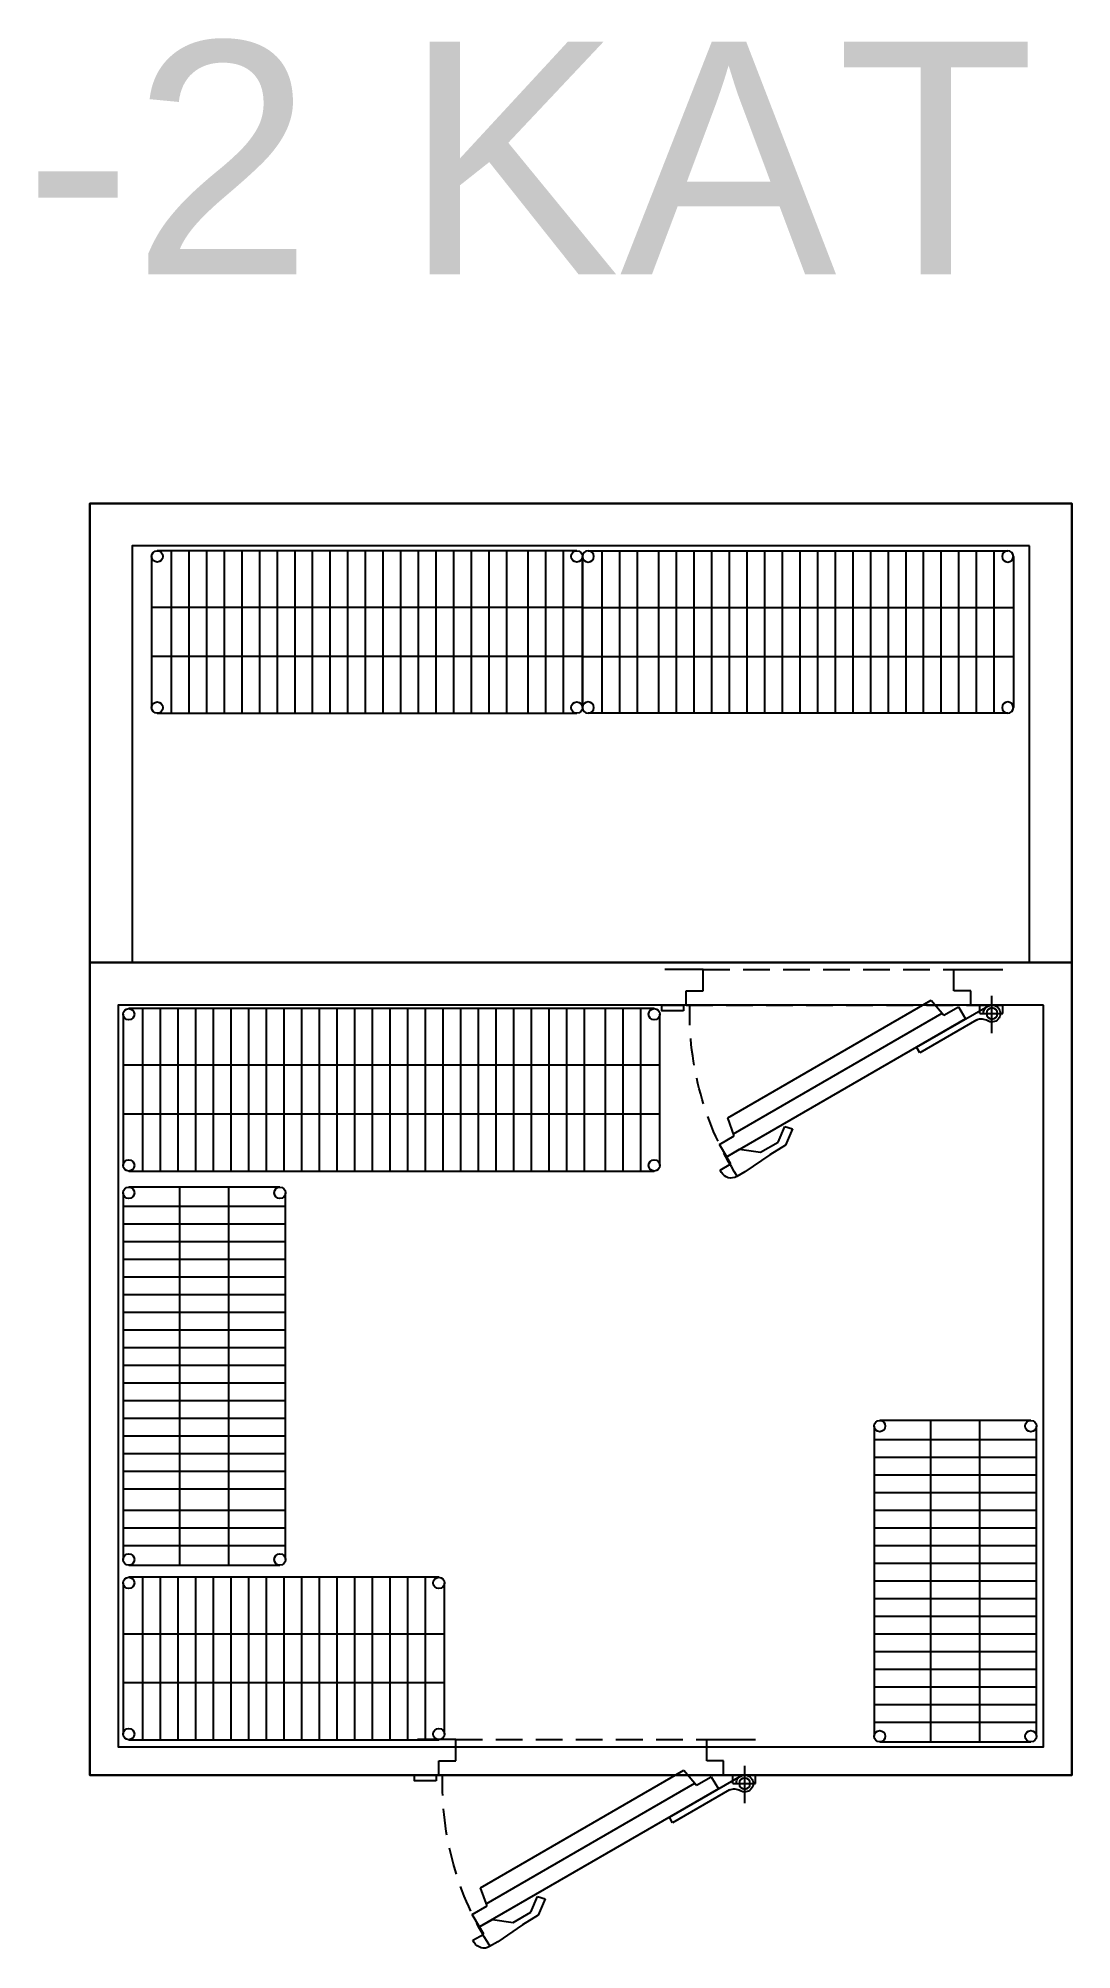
# Model space of a CAD drawing. Header units: millimetres. Extents: x 7687 to 15428, y -715 to 4028.
# Drawn here: x 15136 to 15428, y 756 to 1297 of the extents above; entities that cross this region are included whole.
import ezdxf

# ---------------------------------------------------------------- set-up
doc = ezdxf.new("R2010")
doc.units = ezdxf.units.MM
doc.linetypes.add('HIDDEN', pattern=[0.375, 0.25, -0.125])
for name, color, linetype in [('__yaç-yol-2', 6, 'Continuous'), ('FAGOR MUTFAK', 171, 'Continuous'), ('KITCHEN', 1, 'Continuous')]:
    doc.layers.add(name, color=color, linetype=linetype)
doc.styles.get("Standard").update_dxf_attribs({"font": 'arial.ttf'})
doc.linetypes.add('X_BASEMENT FLOOR PLAN$0$BATTING', pattern='A,0.0001,-0.1,[134,ltypeshp.shx,S=0.1,R=0,X=-0.1,Y=0],-0.2,[134,ltypeshp.shx,S=0.1,R=180,X=0.1,Y=0],-0.1', length=0.4001)

msp = doc.modelspace()

# ---------------------------------------------------------------- texts
at = {"layer": '__yaç-yol-2', "color": 8}
msp.add_text('-2 KAT', height=65.886, dxfattribs=at).set_placement((15131.67, 1230.63))

# ---------------------------------------------------------------- blocks, each defined once
blk = doc.blocks.new('X_BASEMENT FLOOR PLAN$0$Coldroom Door - 700')
at = {"ltscale": 800}
for p, q in [((167.3, 564.3, 0), (163.7, 558, 0)), ((163.7, 558, 0), (194.2, 540.5, 0)), ((194.2, 540.5, 0), (182.5, 520.2, 0)), ((233.4, 562.8, 0), (210.7, 575.9, 0)), ((303, 515.1, 0), (233.4, 562.8, 0)), ((182.5, 520.2, 0), (185.2, 518.7, 0)), ((185.2, 518.7, 0), (218.5, 499.3, 0)), ((218.5, 499.3, 0), (276.8, 507.7, 0)), ((276.8, 507.7, 0), (326.7, 478.9, 0)), ((347.3, 487.3, 0), (303, 515.1, 0)), ((366.9, 441.7, 0), (347.3, 487.3, 0)), ((326.7, 478.9, 0), (345.7, 435.4, 0)), ((345.7, 435.4, 0), (366.9, 441.7, 0)), ((725.1, 227.9, 0), (716.1, 212.4, 0)), ((884.9, 135.4, 0), (725.1, 227.9, 0)), ((716.1, 212.4, 0), (915.8, 97, 0))]:
    blk.add_line(p, q, dxfattribs=at)
for p, q in [((182.3, 520.3), (162.1, 485.5)), ((162.1, 485.5), (203.4, 461.7)), ((853.7, 132.9), (182.3, 520.3)), ((203.4, 461.7), (185.3, 410.5)), ((185.3, 410.5), (756.9, 80.4)), ((927.7, 172.4, 0), (927.7, 68.1, 0)), ((756.9, 80.4), (792.6, 122.3)), ((792.6, 122.3), (833.8, 98.5)), ((833.8, 98.5), (853.7, 132.9)), ((894.1, 117.6, 0), (958.3, 117.6, 0)), ((894.1, 117.6, 0), (894.1, 93.8)), ((958.3, 117.6, 0), (958.3, 93.8, 0)), ((68.4, 93.8), (0, 93.8)), ((68.4, 93.8), (68.4, 53.5)), ((820.8, 54.1), (820.8, -6.2)), ((868.4, 54.1), (820.8, 54.1)), ((865.9, 93.8), (958.3, 93.8)), ((868.4, 93.8), (868.4, 54.1)), ((68.4, 53.5), (115.9, 53.5)), ((115.9, 53.5), (115.9, -6.2)), ((115.9, -6.2), (8.3, -6.2)), ((820.8, -6.2), (958.3, -6.2))]:
    blk.add_line(p, q)
at = {"color": 8, "linetype": 'X_BASEMENT FLOOR PLAN$0$BATTING', "ltscale": 0.1}
blk.add_line((201.2, 455.4), (787.8, 116.7), dxfattribs=at)
at = {"color": 14, "linetype": 'HIDDEN', "ltscale": 300}
for p, q in [((68.4, 93.8), (865.9, 93.8)), ((115.9, -6.2), (820.8, -6.2))]:
    blk.add_line(p, q, dxfattribs=at)
blk.add_lwpolyline([(60.8, 110.3), (0, 110.3), (0, 93.8), (60.8, 93.8)], close=True)
blk.add_circle((927.7, 117.6, 0), 15.5)
blk.add_circle((927.7, 117.6, 0), 15.5)
blk.add_arc((927.7, 117.6, 0), 849.4, 147.4074, 181.6053, dxfattribs=at)
at = {"ltscale": 800}
for centre, radius, start, end in [((194.8, 548.4, 0), 31.7, 59.9925, 149.9925), ((927.7, 117.6, 0), 23.8, 179.9664, 269.9925)]:
    blk.add_arc(centre, radius, start, end, dxfattribs=at)
for centre, radius, start, end in [((897.9, 163.4, 0), 30.9, 245.0011, 303.7822), ((927.7, 117.6, 0), 23.8, 238.2748, 124.0223)]:
    blk.add_arc(centre, radius, start, end)
blk = doc.blocks.new('122')
at = {"layer": 'FAGOR MUTFAK', "ltscale": 0.2}
for p, q in [((-1.6, 0), (-1.6, -118.8)), ((0, 1.6), (42.8, 1.6)), ((42.8, 1.6), (0, 1.6)), ((14.46, 1.6), (14.46, -120.4)), ((28.32, 1.6), (28.32, -120.4)), ((44.4, -118.8), (44.4, 0)), ((-1.6, -3.9), (44.4, -3.9)), ((-1.6, -8.9), (44.4, -8.9)), ((-1.6, -13.9), (44.4, -13.9)), ((-1.6, -19.9), (44.4, -19.9)), ((-1.6, -24.9), (44.4, -24.9)), ((-1.6, -29.9), (44.4, -29.9)), ((-1.6, -34.9), (44.4, -34.9)), ((-1.6, -39.9), (44.4, -39.9)), ((-1.6, -44.9), (44.4, -44.9)), ((-1.6, -49.9), (44.4, -49.9)), ((-1.6, -54.9), (44.4, -54.9)), ((-1.6, -59.9), (44.4, -59.9)), ((-1.6, -64.9), (44.4, -64.9)), ((-1.6, -69.9), (44.4, -69.9)), ((-1.6, -74.9), (44.4, -74.9)), ((-1.6, -79.9), (44.4, -79.9)), ((-1.6, -84.9), (44.4, -84.9)), ((-1.6, -89.9), (44.4, -89.9)), ((-1.6, -94.9), (44.4, -94.9)), ((-1.6, -99.9), (44.4, -99.9)), ((-1.6, -104.9), (44.4, -104.9)), ((-1.6, -109.9), (44.4, -109.9)), ((-1.6, -114.9), (44.4, -114.9)), ((0, -120.4), (42.8, -120.4))]:
    blk.add_line(p, q, dxfattribs=at)
for centre in [(0, 0), (42.8, 0), (0, -118.8), (42.8, -118.8)]:
    blk.add_circle(centre, 1.6, dxfattribs=at)
blk = doc.blocks.new('91')
at = {"layer": 'FAGOR MUTFAK', "ltscale": 0.2}
for p, q in [((89.31, 1.07), (1.51, 1.07)), ((5.41, 1.07), (5.41, -44.93)), ((10.41, 1.07), (10.41, -44.93)), ((15.41, 1.07), (15.41, -44.93)), ((20.41, 1.07), (20.41, -44.93)), ((25.41, 1.07), (25.41, -44.93)), ((30.41, 1.07), (30.41, -44.93)), ((35.41, 1.07), (35.41, -44.93)), ((40.41, 1.07), (40.41, -44.93)), ((45.41, 1.07), (45.41, -44.93)), ((50.41, 1.07), (50.41, -44.93)), ((55.41, 1.07), (55.41, -44.93)), ((60.41, 1.07), (60.41, -44.93)), ((65.41, 1.07), (65.41, -44.93)), ((70.41, 1.07), (70.41, -44.93)), ((75.41, 1.07), (75.41, -44.93)), ((80.41, 1.07), (80.41, -44.93)), ((85.41, 1.07), (85.41, -44.93)), ((-0.09, -0.53), (-0.09, -43.33)), ((90.91, -43.33), (90.91, -0.53)), ((90.91, -14.99), (-0.09, -14.99)), ((90.91, -28.85), (-0.09, -28.85)), ((1.51, -44.93), (89.31, -44.93))]:
    blk.add_line(p, q, dxfattribs=at)
for centre in [(1.51, -0.53), (89.31, -0.53), (1.51, -43.33), (89.31, -43.33)]:
    blk.add_circle(centre, 1.6, dxfattribs=at)
blk = doc.blocks.new('152')
at = {"layer": 'FAGOR MUTFAK', "ltscale": 0.2}
for p, q in [((-148.8, 0), (-148.8, -42.8)), ((1.6, 1.6), (-147.2, 1.6)), ((-143.3, 1.6), (-143.3, -44.4)), ((-138.3, 1.6), (-138.3, -44.4)), ((-133.3, 1.6), (-133.3, -44.4)), ((-128.3, 1.6), (-128.3, -44.4)), ((-123.3, 1.6), (-123.3, -44.4)), ((-118.3, 1.6), (-118.3, -44.4)), ((-113.3, 1.6), (-113.3, -44.4)), ((-108.3, 1.6), (-108.3, -44.4)), ((-103.3, 1.6), (-103.3, -44.4)), ((-98.3, 1.6), (-98.3, -44.4)), ((-93.3, 1.6), (-93.3, -44.4)), ((-88.3, 1.6), (-88.3, -44.4)), ((-83.3, 1.6), (-83.3, -44.4)), ((-78.3, 1.6), (-78.3, -44.4)), ((-73.3, 1.6), (-73.3, -44.4)), ((-68.3, 1.6), (-68.3, -44.4)), ((-63.3, 1.6), (-63.3, -44.4)), ((-58.3, 1.6), (-58.3, -44.4)), ((-53.3, 1.6), (-53.3, -44.4)), ((-48.3, 1.6), (-48.3, -44.4)), ((-43.3, 1.6), (-43.3, -44.4)), ((-38.3, 1.6), (-38.3, -44.4)), ((-33.3, 1.6), (-33.3, -44.4)), ((-28.3, 1.6), (-28.3, -44.4)), ((-23.3, 1.6), (-23.3, -44.4)), ((-18.3, 1.6), (-18.3, -44.4)), ((-12.3, 1.6), (-12.3, -44.4)), ((-7.3, 1.6), (-7.3, -44.4)), ((-2.3, 1.6), (-2.3, -44.4)), ((3.2, -42.8), (3.2, 0)), ((3.2, -14.46), (-148.8, -14.46)), ((3.2, -28.32), (-148.8, -28.32)), ((-147.2, -44.4), (1.6, -44.4))]:
    blk.add_line(p, q, dxfattribs=at)
for centre in [(-147.2, 0), (1.6, 0), (-147.2, -42.8), (1.6, -42.8)]:
    blk.add_circle(centre, 1.6, dxfattribs=at)
blk = doc.blocks.new('107')
at = {"layer": 'FAGOR MUTFAK', "ltscale": 0.2}
for p, q in [((21.4, 0), (-21.4, 0)), ((-6.92, -107), (-6.92, 0)), ((6.94, -107), (6.94, 0)), ((-23, -1.6), (-23, -105.4)), ((23, -105.4), (23, -1.6)), ((23, -5.5), (-23, -5.5)), ((23, -10.5), (-23, -10.5)), ((23, -15.5), (-23, -15.5)), ((23, -20.5), (-23, -20.5)), ((23, -25.5), (-23, -25.5)), ((23, -30.5), (-23, -30.5)), ((23, -35.5), (-23, -35.5)), ((23, -40.5), (-23, -40.5)), ((23, -45.5), (-23, -45.5)), ((23, -50.5), (-23, -50.5)), ((23, -55.5), (-23, -55.5)), ((23, -60.5), (-23, -60.5)), ((23, -65.5), (-23, -65.5)), ((23, -70.5), (-23, -70.5)), ((23, -75.5), (-23, -75.5)), ((23, -80.5), (-23, -80.5)), ((23, -85.5), (-23, -85.5)), ((23, -91.5), (-23, -91.5)), ((23, -96.5), (-23, -96.5)), ((23, -101.5), (-23, -101.5)), ((-21.4, -107), (21.4, -107))]:
    blk.add_line(p, q, dxfattribs=at)
for centre in [(-21.4, -1.6), (21.4, -1.6), (-21.4, -105.4), (21.4, -105.4)]:
    blk.add_circle(centre, 1.6, dxfattribs=at)

# ---------------------------------------------------------------- linework, layer by layer
at = {"color": 240, "true_color": 0xed1f24}
msp.add_lwpolyline([(15324.4, 805.79), (15150.4, 805.79), (15150.4, 1165.79), (15428.4, 1165.79), (15428.4, 805.79), (15414.4, 805.79), (15324.4, 805.79)], dxfattribs=at)
for points in [[(15428.4, 1165.79), (15150.4, 1165.79), (15150.4, 1035.79), (15428.4, 1035.79)], [(15416.4, 1153.79), (15162.4, 1153.79), (15162.4, 1035.79), (15416.4, 1035.79)], [(15428.4, 1035.79), (15150.4, 1035.79), (15150.4, 805.79), (15428.4, 805.79)], [(15420.4, 1023.79), (15158.4, 1023.79), (15158.4, 813.79), (15420.4, 813.79)]]:
    msp.add_lwpolyline(points, close=True, dxfattribs=at)

# ---------------------------------------------------------------- block references
at = {"color": 240, "true_color": 0xed1f24, "rotation": 270}
for name, p in [('122', (15288.27, 1150.79)), ('91', (15417.34, 906.1))]:
    msp.add_blockref(name, p, dxfattribs=at)
at = {"color": 240, "true_color": 0xed1f24, "xscale": -1, "rotation": 90}
msp.add_blockref('122', (15291.47, 1150.79), dxfattribs=at)
at = {"color": 240, "true_color": 0xed1f24}
for name, p in [('152', (15308.6, 1021.19)), ('107', (15182.8, 972.23)), ('91', (15159.89, 860.72))]:
    msp.add_blockref(name, p, dxfattribs=at)
at = {"layer": 'KITCHEN', "xscale": -0.1007377, "yscale": 0.1007377, "zscale": 0.1007377, "rotation": 180}
for p in [(15312.34, 1033.24), (15242.34, 815.24)]:
    msp.add_blockref('X_BASEMENT FLOOR PLAN$0$Coldroom Door - 700', p, dxfattribs=at)

msp.set_redraw_order([(e.dxf.handle, doc.entitydb.next_handle()) for e in msp.query("TEXT MTEXT ATTDEF DIMENSION ARC_DIMENSION")])  # texts and dimensions are drawn at this point

doc.saveas('drawing.dxf')
